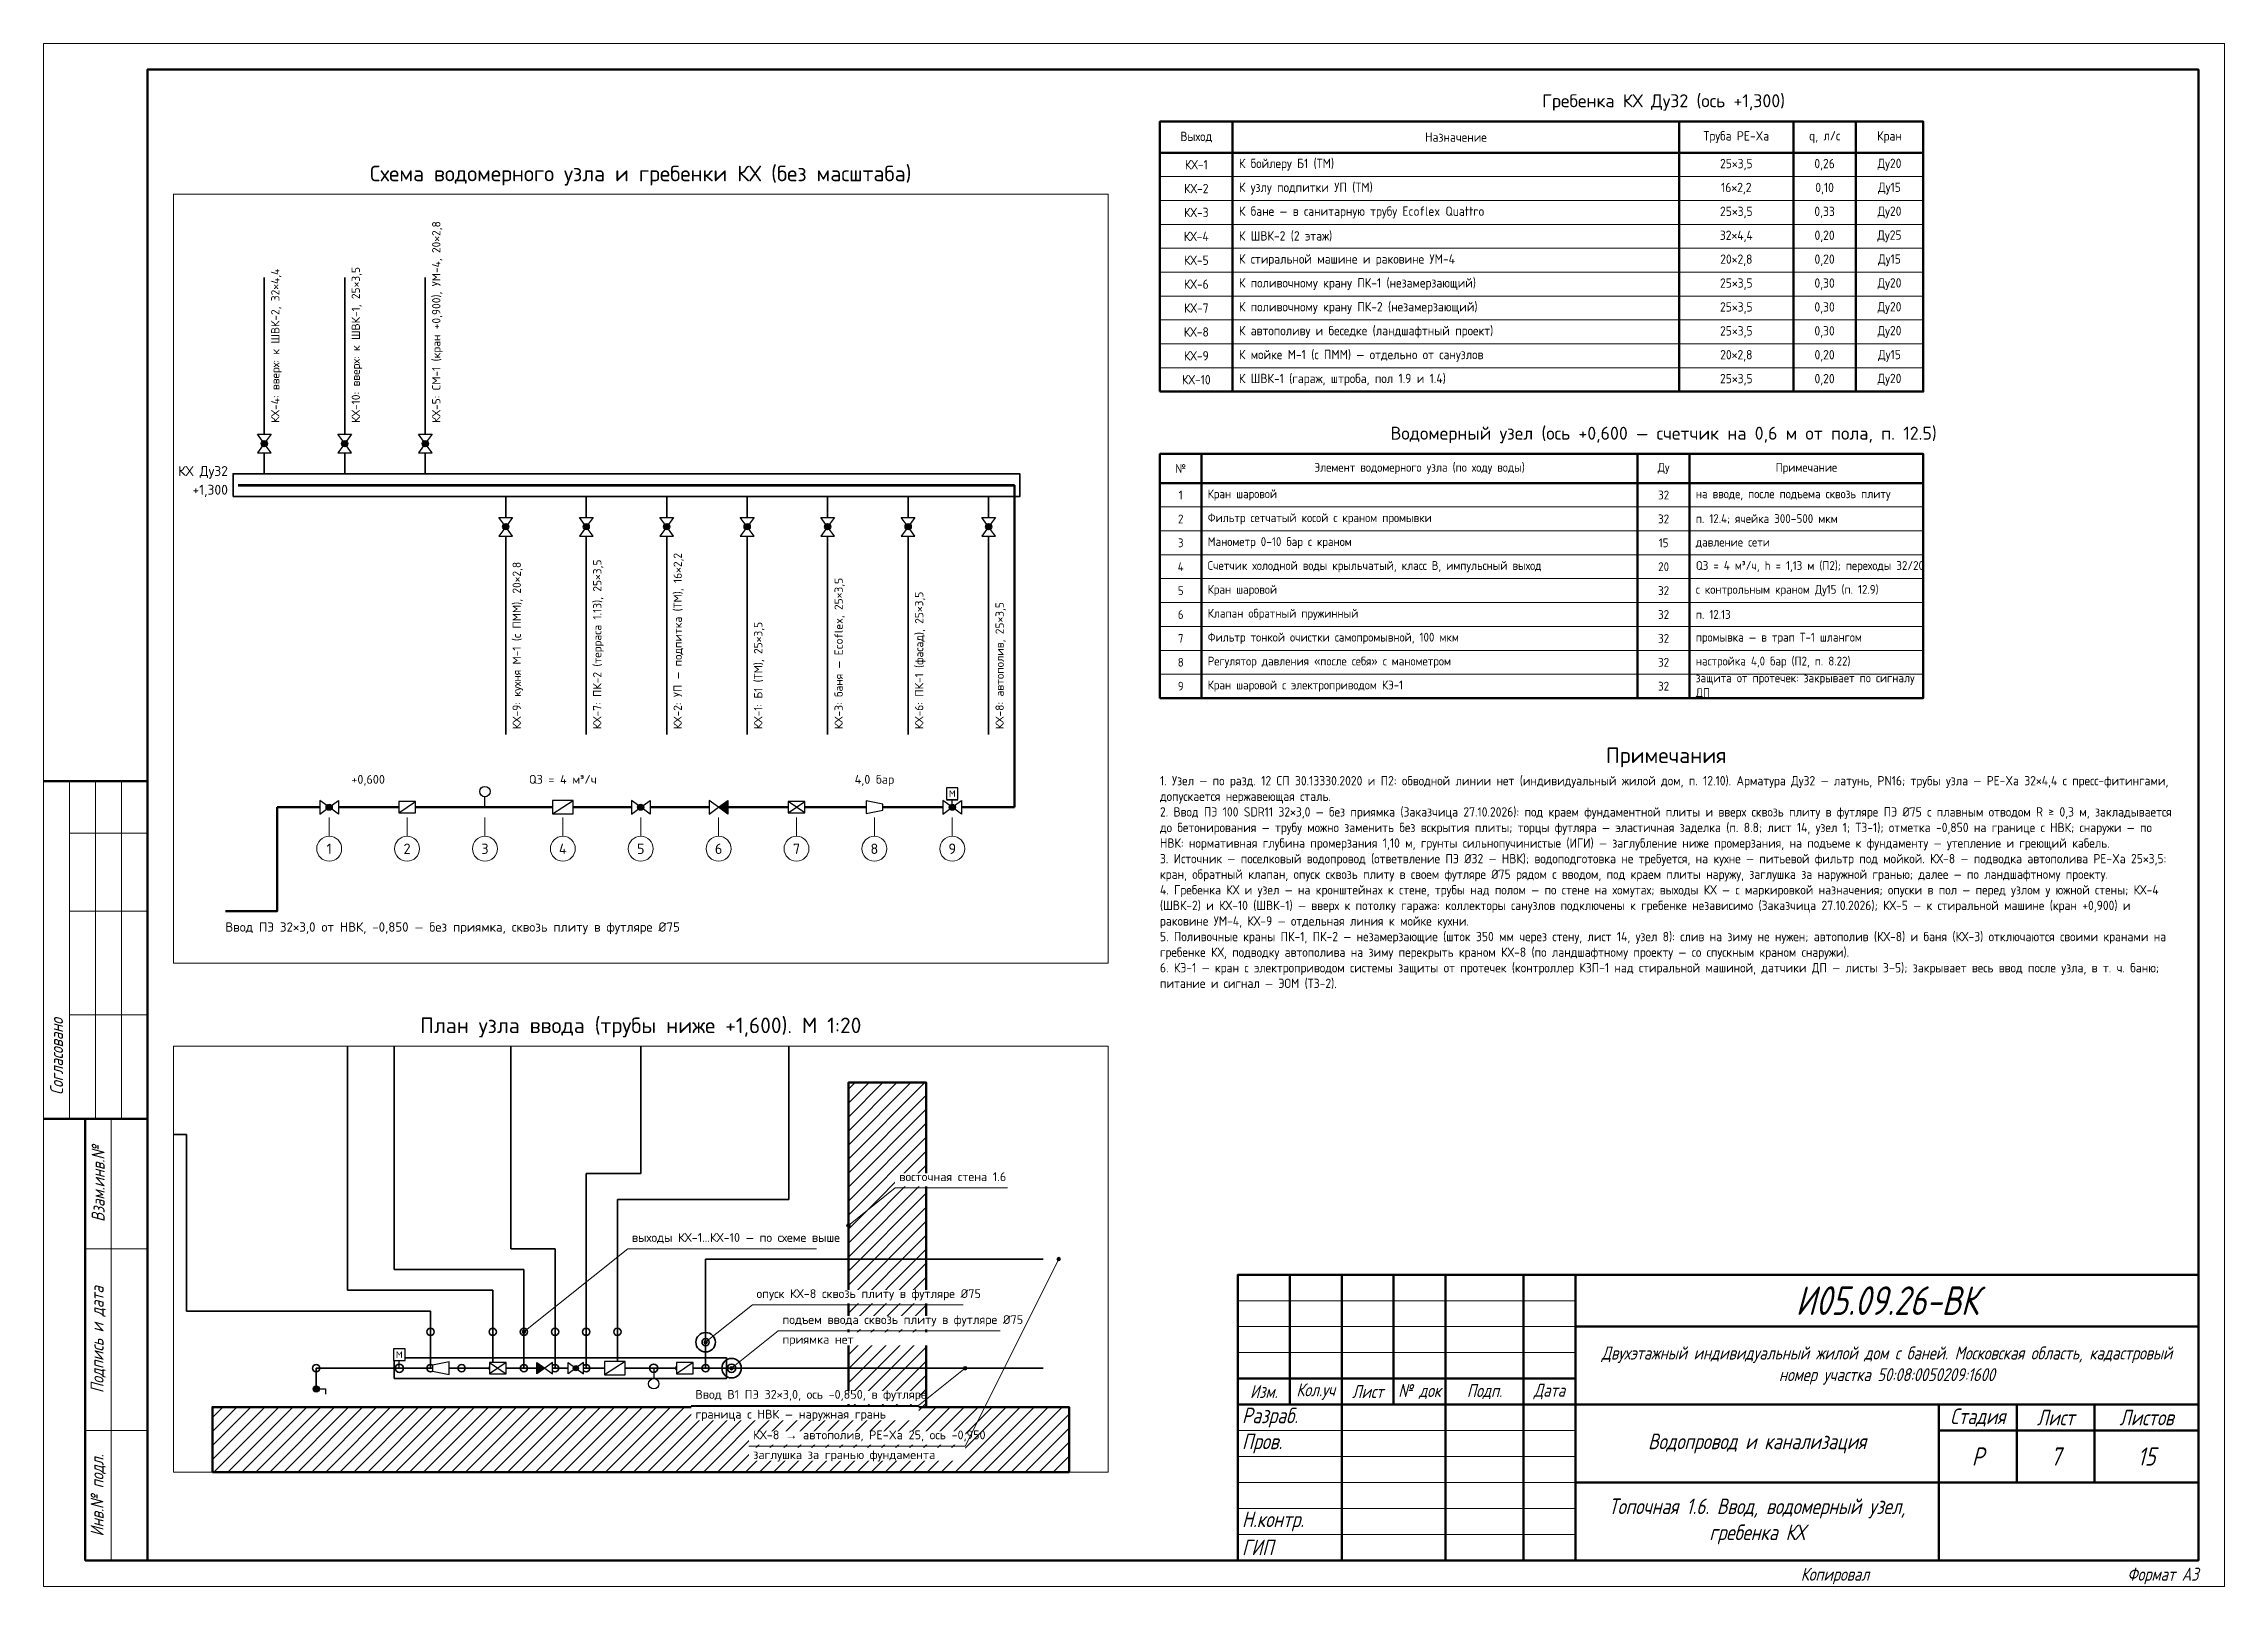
# Paper-space layout 'Лист' of a CAD drawing. Header units: millimetres. Extents: x 0 to 420, y 0 to 297.
import ezdxf
from ezdxf.enums import TextEntityAlignment as Align

# ---------------------------------------------------------------- set-up
doc = ezdxf.new("R2010")
doc.units = ezdxf.units.MM
for name, color, linetype, lineweight in [('ВК_арматура', 7, 'Continuous', 25), ('ВК_В1', 150, 'Continuous', 35), ('ВК_марки', 7, 'Continuous', 18), ('ВК_оборуд', 7, 'Continuous', 35), ('ВК_оборуд_тонк', 8, 'Continuous', 18), ('ВК_стены', 7, 'Continuous', 50), ('ВК_текст', 7, 'Continuous', 18), ('ВК_штрих', 8, 'Continuous', 13), ('Рамка', 7, 'Continuous', 50), ('Таблицы', 7, 'Continuous', 18), ('Текст', 7, 'Continuous', 18), ('Тонкие', 8, 'Continuous', 13)]:
    doc.layers.add(name, color=color, linetype=linetype, lineweight=lineweight)
doc.styles.add('GOST', font='isocpeur.ttf', dxfattribs={"width": 0.9})
doc.styles.add('GOST_I', font='isocpeur.ttf', dxfattribs={"width": 0.8})

psp = doc.layouts.new('Лист')

# ---------------------------------------------------------------- texts
at = {"layer": 'ВК_марки', "style": 'GOST'}
for s, p in [('1', (55, 142)), ('2', (70, 142)), ('3', (85, 142)), ('4', (100, 142)), ('5', (115, 142)), ('6', (130, 142)), ('7', (145, 142)), ('8', (160, 142)), ('9', (175, 142))]:
    psp.add_text(s, height=2, dxfattribs=at).set_placement(p, align=Align.MIDDLE_CENTER)
at = {"layer": 'ВК_текст', "style": 'GOST'}
for s, p in [('КХ-5: СМ-1 (кран +0,900), УМ-4, 20×2,8', (76.9, 224)), ('КХ-4: вверх: к ШВК-2, 32×4,4', (45.9, 224)), ('КХ-10: вверх: к ШВК-1, 25×3,5', (61.4, 224)), ('КХ-7: ПК-2 (терраса 1.13), 25×3,5', (107.9, 165)), ('КХ-2: УП — подпитка (ТМ), 16×2,2', (123.4, 165)), ('КХ-9: кухня М-1 (с ПММ), 20×2,8', (92.4, 165)), ('КХ-3: баня — Ecoflex, 25×3,5', (154.4, 165)), ('КХ-6: ПК-1 (фасад), 25×3,5', (169.9, 165)), ('КХ-8: автополив, 25×3,5', (185.4, 165)), ('КХ-1: Б1 (ТМ), 25×3,5', (138.9, 165))]:
    psp.add_text(s, height=1.6, rotation=90, dxfattribs=at).set_placement(p, align=Align.BOTTOM_LEFT)
for s, p in [('КХ Ду32', (35.5, 213.2)), ('+1,300', (35.5, 209.6))]:
    psp.add_text(s, height=1.9, dxfattribs=at).set_placement(p, align=Align.BOTTOM_RIGHT)
for s, p in [('+0,600', (62.5, 154)), ('Q3 = 4 м³/ч', (100, 154)), ('4,0 бар', (160, 154))]:
    psp.add_text(s, height=1.7, dxfattribs=at).set_placement(p, align=Align.BOTTOM_CENTER)
psp.add_text('Ввод ПЭ 32×3,0 от НВК, -0,850 — без приямка, сквозь плиту в футляре Ø75', height=1.8, dxfattribs=at).set_placement((35, 125.5), align=Align.BOTTOM_LEFT)
at = {"layer": 'Текст', "style": 'GOST'}
for s, height, p in [('Гребенка КХ Ду32 (ось +1,300)', 2.5, (312, 286)), ('Схема водомерного узла и гребенки КХ (без масштаба)', 3, (115, 272)), ('Водомерный узел (ось +0,600 — счетчик на 0,6 м от пола, п. 12.5)', 2.5, (312, 222)), ('Примечания', 3, (312.5, 160)), ('План узла ввода (трубы ниже +1,600). М 1:20', 3, (115, 108))]:
    psp.add_text(s, height=height, dxfattribs=at).set_placement(p, align=Align.MIDDLE_CENTER)
at = {"layer": 'Текст'}
for s, insert, char_height, width, attachment_point, style in [('Выход', (222, 279), 1.8, 12, 5, 'GOST'), ('Назначение', (272, 279), 1.8, 84, 5, 'GOST'), ('Труба PE-Xa', (326, 279), 1.8, 20, 5, 'GOST'), ('q, л/с', (343, 279), 1.8, 10, 5, 'GOST'), ('Кран', (355.5, 279), 1.8, 11, 5, 'GOST'), ('КХ-1', (222, 273.7), 1.8, 12, 5, 'GOST'), ('К бойлеру Б1 (ТМ)', (230.2, 273.7), 1.8, 83.6, 4, 'GOST'), ('25×3,5', (326, 273.7), 1.8, 20, 5, 'GOST'), ('0,26', (343, 273.7), 1.8, 10, 5, 'GOST'), ('Ду20', (355.5, 273.7), 1.8, 11, 5, 'GOST'), ('КХ-2', (222, 269.1), 1.8, 12, 5, 'GOST'), ('К узлу подпитки УП (ТМ)', (230.2, 269.1), 1.8, 83.6, 4, 'GOST'), ('16×2,2', (326, 269.1), 1.8, 20, 5, 'GOST'), ('0,10', (343, 269.1), 1.8, 10, 5, 'GOST'), ('Ду15', (355.5, 269.1), 1.8, 11, 5, 'GOST'), ('КХ-3', (222, 264.5), 1.8, 12, 5, 'GOST'), ('К бане — в санитарную трубу Ecoflex Quattro', (230.2, 264.5), 1.8, 83.6, 4, 'GOST'), ('25×3,5', (326, 264.5), 1.8, 20, 5, 'GOST'), ('0,33', (343, 264.5), 1.8, 10, 5, 'GOST'), ('Ду20', (355.5, 264.5), 1.8, 11, 5, 'GOST'), ('КХ-4', (222, 259.9), 1.8, 12, 5, 'GOST'), ('К ШВК-2 (2 этаж)', (230.2, 259.9), 1.8, 83.6, 4, 'GOST'), ('32×4,4', (326, 259.9), 1.8, 20, 5, 'GOST'), ('0,20', (343, 259.9), 1.8, 10, 5, 'GOST'), ('Ду25', (355.5, 259.9), 1.8, 11, 5, 'GOST'), ('КХ-5', (222, 255.3), 1.8, 12, 5, 'GOST'), ('К стиральной машине и раковине УМ-4', (230.2, 255.3), 1.8, 83.6, 4, 'GOST'), ('20×2,8', (326, 255.3), 1.8, 20, 5, 'GOST'), ('0,20', (343, 255.3), 1.8, 10, 5, 'GOST'), ('Ду15', (355.5, 255.3), 1.8, 11, 5, 'GOST'), ('К поливочному крану ПК-1 (незамерзающий)', (230.2, 250.7), 1.8, 83.6, 4, 'GOST'), ('КХ-6', (222, 250.7), 1.8, 12, 5, 'GOST'), ('25×3,5', (326, 250.7), 1.8, 20, 5, 'GOST'), ('0,30', (343, 250.7), 1.8, 10, 5, 'GOST'), ('Ду20', (355.5, 250.7), 1.8, 11, 5, 'GOST'), ('КХ-7', (222, 246.1), 1.8, 12, 5, 'GOST'), ('К поливочному крану ПК-2 (незамерзающий)', (230.2, 246.1), 1.8, 83.6, 4, 'GOST'), ('25×3,5', (326, 246.1), 1.8, 20, 5, 'GOST'), ('0,30', (343, 246.1), 1.8, 10, 5, 'GOST'), ('Ду20', (355.5, 246.1), 1.8, 11, 5, 'GOST'), ('КХ-8', (222, 241.5), 1.8, 12, 5, 'GOST'), ('К автополиву и беседке (ландшафтный проект)', (230.2, 241.5), 1.8, 83.6, 4, 'GOST'), ('25×3,5', (326, 241.5), 1.8, 20, 5, 'GOST'), ('0,30', (343, 241.5), 1.8, 10, 5, 'GOST'), ('Ду20', (355.5, 241.5), 1.8, 11, 5, 'GOST'), ('КХ-9', (222, 236.9), 1.8, 12, 5, 'GOST'), ('К мойке М-1 (с ПММ) — отдельно от санузлов', (230.2, 236.9), 1.8, 83.6, 4, 'GOST'), ('20×2,8', (326, 236.9), 1.8, 20, 5, 'GOST'), ('0,20', (343, 236.9), 1.8, 10, 5, 'GOST'), ('Ду15', (355.5, 236.9), 1.8, 11, 5, 'GOST'), ('КХ-10', (222, 232.3), 1.8, 12, 5, 'GOST'), ('К ШВК-1 (гараж, штроба, пол 1.9 и 1.4)', (230.2, 232.3), 1.8, 83.6, 4, 'GOST'), ('25×3,5', (326, 232.3), 1.8, 20, 5, 'GOST'), ('0,20', (343, 232.3), 1.8, 10, 5, 'GOST'), ('Ду20', (355.5, 232.3), 1.8, 11, 5, 'GOST'), ('№', (219, 215.2), 1.7, 6, 5, 'GOST'), ('Элемент водомерного узла (по ходу воды)', (265, 215.2), 1.7, 82, 5, 'GOST'), ('Ду', (312, 215.2), 1.7, 8, 5, 'GOST'), ('Примечание', (339.5, 215.2), 1.7, 43, 5, 'GOST'), ('1', (219, 210.1), 1.7, 6, 5, 'GOST'), ('Кран шаровой', (224.2, 210.1), 1.7, 81.6, 4, 'GOST'), ('32', (312, 210.1), 1.7, 8, 5, 'GOST'), ('на вводе, после подъема сквозь плиту', (318.2, 210.1), 1.7, 42.6, 4, 'GOST'), ('2', (219, 205.5), 1.7, 6, 5, 'GOST'), ('Фильтр сетчатый косой с краном промывки', (224.2, 205.5), 1.7, 81.6, 4, 'GOST'), ('32', (312, 205.5), 1.7, 8, 5, 'GOST'), ('п. 12.4; ячейка 300–500 мкм', (318.2, 205.5), 1.7, 42.6, 4, 'GOST'), ('3', (219, 200.9), 1.7, 6, 5, 'GOST'), ('Манометр 0–10 бар с краном', (224.2, 200.9), 1.7, 81.6, 4, 'GOST'), ('15', (312, 200.9), 1.7, 8, 5, 'GOST'), ('давление сети', (318.2, 200.9), 1.7, 42.6, 4, 'GOST'), ('Q3 = 4 м³/ч, h = 1,13 м (П2); переходы 32/20', (318.2, 196.3), 1.7, 42.6, 4, 'GOST'), ('4', (219, 196.3), 1.7, 6, 5, 'GOST'), ('Счетчик холодной воды крыльчатый, класс В, импульсный выход', (224.2, 196.3), 1.7, 81.6, 4, 'GOST'), ('20', (312, 196.3), 1.7, 8, 5, 'GOST'), ('5', (219, 191.7), 1.7, 6, 5, 'GOST'), ('Кран шаровой', (224.2, 191.7), 1.7, 81.6, 4, 'GOST'), ('32', (312, 191.7), 1.7, 8, 5, 'GOST'), ('с контрольным краном Ду15 (п. 12.9)', (318.2, 191.7), 1.7, 42.6, 4, 'GOST'), ('6', (219, 187.1), 1.7, 6, 5, 'GOST'), ('Клапан обратный пружинный', (224.2, 187.1), 1.7, 81.6, 4, 'GOST'), ('32', (312, 187.1), 1.7, 8, 5, 'GOST'), ('п. 12.13', (318.2, 187.1), 1.7, 42.6, 4, 'GOST'), ('7', (219, 182.5), 1.7, 6, 5, 'GOST'), ('Фильтр тонкой очистки самопромывной, 100 мкм', (224.2, 182.5), 1.7, 81.6, 4, 'GOST'), ('32', (312, 182.5), 1.7, 8, 5, 'GOST'), ('промывка — в трап Т-1 шлангом', (318.2, 182.5), 1.7, 42.6, 4, 'GOST'), ('8', (219, 177.9), 1.7, 6, 5, 'GOST'), ('Регулятор давления «после себя» с манометром', (224.2, 177.9), 1.7, 81.6, 4, 'GOST'), ('32', (312, 177.9), 1.7, 8, 5, 'GOST'), ('настройка 4,0 бар (П2, п. 8.22)', (318.2, 177.9), 1.7, 42.6, 4, 'GOST'), ('9', (219, 173.3), 1.7, 6, 5, 'GOST'), ('Кран шаровой с электроприводом КЭ-1', (224.2, 173.3), 1.7, 81.6, 4, 'GOST'), ('32', (312, 173.3), 1.7, 8, 5, 'GOST'), ('защита от протечек: закрывает по сигналу ДП', (318.2, 173.3), 1.7, 42.6, 4, 'GOST'), ('1. Узел — по разд. 12 СП 30.13330.2020 и П2: обводной линии нет (индивидуальный жилой дом, п. 12.10). Арматура Ду32 — латунь, PN16; трубы узла — PE-Xa 32×4,4 с пресс-фитингами, допускается нержавеющая сталь.\\P2. Ввод ПЭ 100 SDR11 32×3,0 — без приямка (Заказчица 27.10.2026): под краем фундаментной плиты и вверх сквозь плиту в футляре ПЭ Ø75 с плавным отводом R ≥ 0,3 м, закладывается до бетонирования — трубу можно заменить без вскрытия плиты; торцы футляра — эластичная заделка (п. 8.8; лист 14, узел 1; ТЗ-1); отметка -0,850 на границе с НВК; снаружи — по НВК: нормативная глубина промерзания 1,10 м, грунты сильнопучинистые (ИГИ) — заглубление ниже промерзания, на подъеме к фундаменту — утепление и греющий кабель.\\P3. Источник — поселковый водопровод (ответвление ПЭ Ø32 — НВК); водоподготовка не требуется, на кухне — питьевой фильтр под мойкой. КХ-8 — подводка автополива PE-Xa 25×3,5: кран, обратный клапан, опуск сквозь плиту в своем футляре Ø75 рядом с вводом, под краем плиты наружу, заглушка за наружной гранью; далее — по ландшафтному проекту.\\P4. Гребенка КХ и узел — на кронштейнах к стене, трубы над полом — по стене на хомутах; выходы КХ — с маркировкой назначения; опуски в пол — перед узлом у южной стены; КХ-4 (ШВК-2) и КХ-10 (ШВК-1) — вверх к потолку гаража: коллекторы санузлов подключены к гребенке независимо (Заказчица 27.10.2026); КХ-5 — к стиральной машине (кран +0,900) и раковине УМ-4, КХ-9 — отдельная линия к мойке кухни.\\P5. Поливочные краны ПК-1, ПК-2 — незамерзающие (шток 350 мм через стену, лист 14, узел 8): слив на зиму не нужен; автополив (КХ-8) и баня (КХ-3) отключаются своими кранами на гребенке КХ, подводку автополива на зиму перекрыть краном КХ-8 (по ландшафтному проекту — со спускным краном снаружи).\\P6. КЭ-1 — кран с электроприводом системы защиты от протечек (контроллер КЗП-1 над стиральной машиной, датчики ДП — листы 3–5); закрывает весь ввод после узла, в т. ч. баню; питание и сигнал — ЭОМ (ТЗ-2).', (215, 156), 1.8, 195, 1, 'GOST'), ('{\\W0.8;\\Q15;Двухэтажный индивидуальный жилой дом с баней. Московская область, кадастровый номер участка 50:08:0050209:1600}', (355, 42.5), 2.5, 116, 5, 'GOST_I'), ('{\\W0.8;\\Q15;Водопровод и канализация}', (330, 27.5), 3, 66, 5, 'GOST_I'), ('{\\W0.8;\\Q15;Топочная 1.6. Ввод, водомерный узел, гребенка КХ}', (330, 12.5), 3, 66, 5, 'GOST_I')]:
    psp.add_mtext(s, dxfattribs=dict(at, insert=insert, char_height=char_height, width=width, attachment_point=attachment_point, style=style))
at = {"layer": 'Текст', "char_height": 2.5, "attachment_point": 5, "rotation": 90, "style": 'GOST_I'}
for s, insert in [('{\\W0.8;\\Q15;Согласовано}', (2.5, 102)), ('{\\W0.8;\\Q15;Взам.инв.№}', (10.5, 77.5)), ('{\\W0.8;\\Q15;Подпись и дата}', (10.5, 47.5)), ('{\\W0.8;\\Q15;Инв.№ подл.}', (10.5, 17.5))]:
    psp.add_mtext(s, dxfattribs=dict(at, insert=insert))
at = {"layer": 'Текст', "style": 'GOST_I'}
for s, insert, char_height, attachment_point in [('{\\W0.8;\\Q15;И05.09.26-ВК}', (355, 55), 5.5, 5), ('{\\W0.8;\\Q15;Изм.}', (235, 37.5), 2.5, 5), ('{\\W0.8;\\Q15;Кол.уч}', (245, 37.5), 2.5, 5), ('{\\W0.8;\\Q15;Лист}', (255, 37.5), 2.5, 5), ('{\\W0.8;\\Q15;№ док}', (265, 37.5), 2.5, 5), ('{\\W0.8;\\Q15;Подп.}', (277.5, 37.5), 2.5, 5), ('{\\W0.8;\\Q15;Дата}', (290, 37.5), 2.5, 5), ('{\\W0.8;\\Q15;Разраб.}', (230.8, 32.5), 3, 4), ('{\\W0.8;\\Q15;Стадия}', (372.5, 32.5), 3, 5), ('{\\W0.8;\\Q15;Лист}', (387.5, 32.5), 3, 5), ('{\\W0.8;\\Q15;Листов}', (405, 32.5), 3, 5), ('{\\W0.8;\\Q15;Пров.}', (230.8, 27.5), 3, 4), ('{\\W0.8;\\Q15;}', (250.8, 32.5), 3, 4), ('{\\W0.8;\\Q15;}', (285.6, 32.5), 3, 4), ('{\\W0.8;\\Q15;}', (250.8, 27.5), 3, 4), ('{\\W0.8;\\Q15;}', (285.6, 27.5), 3, 4), ('{\\W0.8;\\Q15;Р}', (372.5, 25), 3.5, 5), ('{\\W0.8;\\Q15;7}', (387.5, 25), 3.5, 5), ('{\\W0.8;\\Q15;15}', (405, 25), 3.5, 5), ('{\\W0.8;\\Q15;Н.контр.}', (230.8, 12.5), 3, 4), ('{\\W0.8;\\Q15;ГИП}', (230.8, 7.5), 3, 4), ('{\\W0.8;\\Q15;}', (250.8, 12.5), 3, 4), ('{\\W0.8;\\Q15;}', (285.6, 12.5), 3, 4), ('{\\W0.8;\\Q15;}', (250.8, 7.5), 3, 4), ('{\\W0.8;\\Q15;}', (285.6, 7.5), 3, 4), ('{\\W0.8;\\Q15;Копировал}', (345, 2), 2.5, 5), ('{\\W0.8;\\Q15;Формат А3}', (415, 2), 2.5, 6)]:
    psp.add_mtext(s, dxfattribs=dict(at, insert=insert, char_height=char_height, attachment_point=attachment_point))

# ---------------------------------------------------------------- hatches: boundary and pattern name
at = {"layer": 'ВК_арматура'}
h = psp.add_hatch(color=7, dxfattribs=at)
edge = h.paths.add_edge_path()
edge.add_arc((52.5, 38), 0.6, 0, 360)
at = {"layer": 'ВК_марки'}
h = psp.add_hatch(color=7, dxfattribs=at)
edge = h.paths.add_edge_path()
edge.add_arc((155, 69.5), 0.35, 0, 360)
h = psp.add_hatch(color=7, dxfattribs=at)
edge = h.paths.add_edge_path()
edge.add_arc((195.5, 63), 0.35, 0, 360)
h = psp.add_hatch(color=7, dxfattribs=at)
edge = h.paths.add_edge_path()
edge.add_arc((92.5, 49), 0.35, 0, 360)
h = psp.add_hatch(color=7, dxfattribs=at)
edge = h.paths.add_edge_path()
edge.add_arc((127.5, 47), 0.35, 0, 360)
h = psp.add_hatch(color=7, dxfattribs=at)
edge = h.paths.add_edge_path()
edge.add_arc((132.5, 42), 0.35, 0, 360)
h = psp.add_hatch(color=7, dxfattribs=at)
edge = h.paths.add_edge_path()
edge.add_arc((177.5, 42), 0.35, 0, 360)
at = {"layer": 'ВК_штрих'}
h = psp.add_hatch(dxfattribs=at)
h.set_pattern_fill('ANSI31', scale=0.6)
h.paths.add_polyline_path([(155, 34.5), (170, 34.5), (170, 97), (155, 97)])
h = psp.add_hatch(dxfattribs=at)
h.set_pattern_fill('ANSI31', scale=0.6)
h.paths.add_polyline_path([(32.5, 22), (197.5, 22), (197.5, 34.5), (32.5, 34.5)])

# ---------------------------------------------------------------- linework, layer by layer
at = {"layer": 'ВК_арматура'}
for points in [[(85, 150), (85, 152)], [(68.5, 42), (68.5, 43.5)], [(117.5, 42), (117.5, 40)], [(52.5, 38), (54.3, 38)], [(54.3, 38), (54.3, 37)]]:
    psp.add_lwpolyline(points, dxfattribs=at)
for centre, radius in [((85, 153), 1), ((52.5, 38), 0.6), ((117.5, 39), 1)]:
    psp.add_circle(centre, radius, dxfattribs=at)
at = {"layer": 'ВК_В1'}
for points in [[(42.5, 214.2), (42.5, 252)], [(58, 214.2), (58, 252)], [(73.5, 214.2), (73.5, 252)], [(89, 209.8), (89, 164)], [(104.5, 209.8), (104.5, 164)], [(120, 209.8), (120, 164)], [(135.5, 209.8), (135.5, 164)], [(151, 209.8), (151, 164)], [(166.5, 209.8), (166.5, 164)], [(182, 209.8), (182, 164)]]:
    psp.add_lwpolyline(points, dxfattribs=at)
at = {"layer": 'ВК_В1', "lineweight": 70}
psp.add_lwpolyline([(37.5, 212), (187, 212)], dxfattribs=at)
at = {"layer": 'ВК_В1', "lineweight": 50}
for points in [[(187, 150), (187, 212)], [(35, 130), (45, 130), (45, 150)], [(45, 150), (187, 150)]]:
    psp.add_lwpolyline(points, dxfattribs=at)
at = {"layer": 'ВК_В1', "lineweight": 35}
for points in [[(58.5, 57), (58.5, 104)], [(67.5, 61), (67.5, 104)], [(90, 65), (90, 104)], [(115, 79.5), (115, 104)], [(143.5, 74.5), (143.5, 104)], [(27.5, 87), (25, 87)], [(27.5, 53), (27.5, 87)], [(104.5, 49), (104.5, 79.5)], [(104.5, 79.5), (115, 79.5)], [(110.5, 49), (110.5, 74.5)], [(110.5, 74.5), (143.5, 74.5)], [(98.5, 65), (90, 65)], [(98.5, 49), (98.5, 65)], [(127.5, 47), (127.5, 63)], [(127.5, 63), (192.5, 63)], [(92.5, 61), (67.5, 61)], [(92.5, 49), (92.5, 61)], [(86.5, 57), (58.5, 57)], [(86.5, 49), (86.5, 57)], [(74.5, 53), (27.5, 53)], [(74.5, 49), (74.5, 53)], [(74.5, 42), (74.5, 49)], [(86.5, 42), (86.5, 49)], [(92.5, 42), (92.5, 49)], [(98.5, 42), (98.5, 49)], [(104.5, 42), (104.5, 49)], [(110.5, 42), (110.5, 49)], [(127.5, 42), (127.5, 47)], [(80.5, 42), (52.5, 42)], [(52.5, 42), (52.5, 38)], [(132.5, 42), (68.5, 42)], [(68.5, 42), (130.5, 42)], [(192.5, 42), (132.5, 42)]]:
    psp.add_lwpolyline(points, dxfattribs=at)
at = {"layer": 'ВК_В1'}
for centre, radius in [((74.5, 49), 0.7), ((86.5, 49), 0.7), ((92.5, 49), 0.7), ((98.5, 49), 0.7), ((104.5, 49), 0.7), ((110.5, 49), 0.7), ((127.5, 47), 0.7), ((52.5, 42), 0.7), ((68.5, 42), 0.8), ((74.5, 42), 0.7), ((80.5, 42), 0.7), ((86.5, 42), 0.7), ((92.5, 42), 0.7), ((98.5, 42), 0.7), ((104.5, 42), 0.7), ((110.5, 42), 0.7), ((117.5, 42), 0.8), ((122.5, 42), 0.7), ((127.5, 42), 0.7), ((132.5, 42), 0.8)]:
    psp.add_circle(centre, radius, dxfattribs=at)
at = {"layer": 'ВК_марки'}
for points in [[(85, 144.4), (85, 148)], [(155, 69.5), (164, 76.7)], [(92.5, 49), (112.5, 65)], [(127.5, 47), (136.5, 54.2)], [(132.5, 42), (141.5, 49.2)], [(177.5, 42), (168.5, 34.8)]]:
    psp.add_lwpolyline(points, dxfattribs=at)
for centre, radius in [((55, 142), 2.4), ((70, 142), 2.4), ((85, 142), 2.4), ((100, 142), 2.4), ((115, 142), 2.4), ((130, 142), 2.4), ((145, 142), 2.4), ((160, 142), 2.4), ((175, 142), 2.4), ((155, 69.5), 0.35), ((195.5, 63), 0.35), ((92.5, 49), 0.35), ((127.5, 47), 0.35), ((132.5, 42), 0.35), ((177.5, 42), 0.35)]:
    psp.add_circle(centre, radius, dxfattribs=at)
at = {"layer": 'ВК_оборуд'}
for points in [[(36.5, 209.8), (188, 209.8), (188, 214.2), (36.5, 214.2)], [(67.5, 40), (131.5, 40), (131.5, 44), (67.5, 44)]]:
    psp.add_lwpolyline(points, close=True, dxfattribs=at)
for centre in [(127.5, 47), (132.5, 42)]:
    psp.add_circle(centre, 1.875, dxfattribs=at)
at = {"layer": 'ВК_оборуд_тонк'}
for points in [[(25, 120), (205, 120), (205, 268), (25, 268)], [(25, 22), (205, 22), (205, 104), (25, 104)]]:
    psp.add_lwpolyline(points, close=True, dxfattribs=at)
at = {"layer": 'ВК_стены'}
for points in [[(155, 34.5), (170, 34.5), (170, 97), (155, 97)], [(32.5, 22), (197.5, 22), (197.5, 34.5), (32.5, 34.5)]]:
    psp.add_lwpolyline(points, close=True, dxfattribs=at)
at = {"layer": 'Рамка', "lineweight": 50}
for points in [[(20, 5), (415, 5), (415, 292), (20, 292)], [(230, 5), (415, 5), (415, 60), (230, 60)]]:
    psp.add_lwpolyline(points, close=True, dxfattribs=at)
at = {"layer": 'Таблицы', "lineweight": 50}
for p, q in [((229, 282), (229, 230)), ((315, 282), (315, 230)), ((337, 282), (337, 230)), ((349, 282), (349, 230)), ((215, 276), (362, 276)), ((223, 218), (223, 171)), ((307, 218), (307, 171)), ((317, 218), (317, 171)), ((215, 212.4), (362, 212.4)), ((0, 155), (20, 155)), ((0, 90), (20, 90)), ((8, 5), (8, 90)), ((240, 35), (240, 60)), ((250, 5), (250, 60)), ((260, 35), (260, 60)), ((270, 5), (270, 60)), ((285, 5), (285, 60)), ((295, 5), (295, 60)), ((295, 50), (415, 50)), ((230, 40), (295, 40)), ((230, 35), (415, 35)), ((365, 5), (365, 35)), ((380, 20), (380, 35)), ((395, 20), (395, 35)), ((365, 30), (415, 30)), ((295, 20), (415, 20)), ((8, 5), (20, 5))]:
    psp.add_line(p, q, dxfattribs=at)
at = {"layer": 'Таблицы', "lineweight": 18}
for p, q in [((215, 271.4), (362, 271.4)), ((215, 266.8), (362, 266.8)), ((215, 262.2), (362, 262.2)), ((215, 257.6), (362, 257.6)), ((215, 253), (362, 253)), ((215, 248.4), (362, 248.4)), ((215, 243.8), (362, 243.8)), ((215, 239.2), (362, 239.2)), ((215, 234.6), (362, 234.6)), ((215, 230), (362, 230)), ((215, 207.8), (362, 207.8)), ((215, 203.2), (362, 203.2)), ((215, 198.6), (362, 198.6)), ((215, 194), (362, 194)), ((215, 189.4), (362, 189.4)), ((215, 184.8), (362, 184.8)), ((215, 180.2), (362, 180.2)), ((215, 175.6), (362, 175.6)), ((215, 171), (362, 171)), ((230, 55), (295, 55)), ((230, 50), (295, 50)), ((230, 45), (295, 45)), ((230, 30), (295, 30)), ((230, 25), (295, 25)), ((230, 20), (295, 20)), ((230, 15), (295, 15)), ((230, 10), (295, 10))]:
    psp.add_line(p, q, dxfattribs=at)
at = {"layer": 'Таблицы'}
for p, q in [((5, 90), (5, 155)), ((10, 90), (10, 155)), ((15, 90), (15, 155)), ((5, 145), (20, 145)), ((5, 130), (20, 130)), ((5, 110), (20, 110)), ((13, 5), (13, 90)), ((8, 65), (20, 65)), ((8, 30), (20, 30))]:
    psp.add_line(p, q, dxfattribs=at)
at = {"layer": 'Таблицы', "lineweight": 50}
for points in [[(215, 230), (362, 230), (362, 282), (215, 282)], [(215, 171), (362, 171), (362, 218), (215, 218)]]:
    psp.add_lwpolyline(points, close=True, dxfattribs=at)
at = {"layer": 'Тонкие'}
psp.add_lwpolyline([(0, 0), (420, 0), (420, 297), (0, 297)], close=True, dxfattribs=at)

psp.set_redraw_order([(e.dxf.handle, doc.entitydb.next_handle()) for e in psp.query("TEXT MTEXT ATTDEF DIMENSION ARC_DIMENSION")])  # texts and dimensions are drawn at this point

# ---------------------------------------------------------------- next in the draw order: wipeouts: each hides what was drawn before it
for points in [[(41.18, 218.2), (43.82, 218.2), (43.82, 221.8), (41.18, 221.8)], [(56.68, 218.2), (59.32, 218.2), (59.32, 221.8), (56.68, 221.8)], [(72.18, 218.2), (74.82, 218.2), (74.82, 221.8), (72.18, 221.8)], [(87.68, 202.2), (90.32, 202.2), (90.32, 205.8), (87.68, 205.8)], [(103.18, 202.2), (105.82, 202.2), (105.82, 205.8), (103.18, 205.8)], [(118.68, 202.2), (121.32, 202.2), (121.32, 205.8), (118.68, 205.8)], [(134.18, 202.2), (136.82, 202.2), (136.82, 205.8), (134.18, 205.8)], [(149.68, 202.2), (152.32, 202.2), (152.32, 205.8), (149.68, 205.8)], [(165.18, 202.2), (167.82, 202.2), (167.82, 205.8), (165.18, 205.8)], [(180.68, 202.2), (183.32, 202.2), (183.32, 205.8), (180.68, 205.8)], [(53.2, 148.68), (56.8, 148.68), (56.8, 151.32), (53.2, 151.32)], [(98, 148.7), (102, 148.7), (102, 151.3), (98, 151.3)], [(113.2, 148.68), (116.8, 148.68), (116.8, 151.32), (113.2, 151.32)], [(128.2, 148.68), (131.8, 148.68), (131.8, 151.32), (128.2, 151.32)], [(173.2, 148.68), (176.8, 148.68), (176.8, 151.32), (173.2, 151.32)], [(68.4, 148.9), (71.6, 148.9), (71.6, 151.1), (68.4, 151.1)], [(143.4, 148.9), (146.6, 148.9), (146.6, 151.1), (143.4, 151.1)], [(158.4, 148.8), (161.6, 148.8), (161.6, 151.2), (158.4, 151.2)], [(164, 77), (185.626, 77), (185.626, 79.525), (164, 79.525)], [(112.5, 65.3), (148.882, 65.3), (148.882, 67.825), (112.5, 67.825)], [(136.5, 54.5), (177.098, 54.5), (177.098, 57.025), (136.5, 57.025)], [(141.5, 49.5), (184.206, 49.5), (184.206, 52.025), (141.5, 52.025)], [(67.4, 43.5), (69.6, 43.5), (69.6, 45.7), (67.4, 45.7)], [(74.9, 40.8), (78.1, 40.8), (78.1, 43.2), (74.9, 43.2)], [(85.9, 40.9), (89.1, 40.9), (89.1, 43.1), (85.9, 43.1)], [(95, 40.9), (98, 40.9), (98, 43.1), (95, 43.1)], [(101, 40.9), (104, 40.9), (104, 43.1), (101, 43.1)], [(108, 40.7), (112, 40.7), (112, 43.3), (108, 43.3)], [(121.9, 40.9), (125.1, 40.9), (125.1, 43.1), (121.9, 43.1)], [(124.74, 35.1), (168.5, 35.1), (168.5, 37.625), (124.74, 37.625)]]:
    psp.add_wipeout(points)

# ---------------------------------------------------------------- next in the draw order: hatches: boundary and pattern name
at = {"layer": 'ВК_арматура'}
h = psp.add_hatch(color=7, dxfattribs=at)
edge = h.paths.add_edge_path()
edge.add_arc((42.5, 220), 0.6, 0, 360)
h = psp.add_hatch(color=7, dxfattribs=at)
edge = h.paths.add_edge_path()
edge.add_arc((58, 220), 0.6, 0, 360)
h = psp.add_hatch(color=7, dxfattribs=at)
edge = h.paths.add_edge_path()
edge.add_arc((73.5, 220), 0.6, 0, 360)
h = psp.add_hatch(color=7, dxfattribs=at)
edge = h.paths.add_edge_path()
edge.add_arc((89, 204), 0.6, 0, 360)
h = psp.add_hatch(color=7, dxfattribs=at)
edge = h.paths.add_edge_path()
edge.add_arc((104.5, 204), 0.6, 0, 360)
h = psp.add_hatch(color=7, dxfattribs=at)
edge = h.paths.add_edge_path()
edge.add_arc((120, 204), 0.6, 0, 360)
h = psp.add_hatch(color=7, dxfattribs=at)
edge = h.paths.add_edge_path()
edge.add_arc((135.5, 204), 0.6, 0, 360)
h = psp.add_hatch(color=7, dxfattribs=at)
edge = h.paths.add_edge_path()
edge.add_arc((151, 204), 0.6, 0, 360)
h = psp.add_hatch(color=7, dxfattribs=at)
edge = h.paths.add_edge_path()
edge.add_arc((166.5, 204), 0.6, 0, 360)
h = psp.add_hatch(color=7, dxfattribs=at)
edge = h.paths.add_edge_path()
edge.add_arc((182, 204), 0.6, 0, 360)
for points in [[(130, 150), (131.8, 151.32), (131.8, 148.68)], [(96.5, 42), (95, 40.9), (95, 43.1)]]:
    psp.add_hatch(color=7, dxfattribs=at).paths.add_polyline_path(points)
h = psp.add_hatch(color=7, dxfattribs=at)
edge = h.paths.add_edge_path()
edge.add_arc((55, 150), 0.6, 0, 360)
h = psp.add_hatch(color=7, dxfattribs=at)
edge = h.paths.add_edge_path()
edge.add_arc((115, 150), 0.6, 0, 360)
h = psp.add_hatch(color=7, dxfattribs=at)
edge = h.paths.add_edge_path()
edge.add_arc((175, 150), 0.6, 0, 360)
h = psp.add_hatch(color=7, dxfattribs=at)
edge = h.paths.add_edge_path()
edge.add_arc((102.5, 42), 0.5, 0, 360)

# ---------------------------------------------------------------- next in the draw order: linework, layer by layer
for points in [[(42.5, 220), (41.18, 221.8), (43.82, 221.8)], [(42.5, 220), (41.18, 218.2), (43.82, 218.2)], [(58, 220), (56.68, 221.8), (59.32, 221.8)], [(58, 220), (56.68, 218.2), (59.32, 218.2)], [(73.5, 220), (72.18, 221.8), (74.82, 221.8)], [(73.5, 220), (72.18, 218.2), (74.82, 218.2)], [(89, 204), (87.68, 205.8), (90.32, 205.8)], [(104.5, 204), (103.18, 205.8), (105.82, 205.8)], [(120, 204), (118.68, 205.8), (121.32, 205.8)], [(135.5, 204), (134.18, 205.8), (136.82, 205.8)], [(151, 204), (149.68, 205.8), (152.32, 205.8)], [(166.5, 204), (165.18, 205.8), (167.82, 205.8)], [(182, 204), (180.68, 205.8), (183.32, 205.8)], [(89, 204), (87.68, 202.2), (90.32, 202.2)], [(104.5, 204), (103.18, 202.2), (105.82, 202.2)], [(120, 204), (118.68, 202.2), (121.32, 202.2)], [(135.5, 204), (134.18, 202.2), (136.82, 202.2)], [(151, 204), (149.68, 202.2), (152.32, 202.2)], [(166.5, 204), (165.18, 202.2), (167.82, 202.2)], [(182, 204), (180.68, 202.2), (183.32, 202.2)], [(55, 150), (53.2, 151.32), (53.2, 148.68)], [(55, 150), (56.8, 151.32), (56.8, 148.68)], [(98, 148.7), (102, 148.7), (102, 151.3), (98, 151.3)], [(115, 150), (113.2, 151.32), (113.2, 148.68)], [(115, 150), (116.8, 151.32), (116.8, 148.68)], [(130, 150), (128.2, 151.32), (128.2, 148.68)], [(130, 150), (131.8, 151.32), (131.8, 148.68)], [(175, 150), (173.2, 151.32), (173.2, 148.68)], [(175, 150), (176.8, 151.32), (176.8, 148.68)], [(68.4, 148.9), (71.6, 148.9), (71.6, 151.1), (68.4, 151.1)], [(143.4, 148.9), (146.6, 148.9), (146.6, 151.1), (143.4, 151.1)], [(158.4, 148.8), (161.6, 149.4), (161.6, 150.6), (158.4, 151.2)], [(67.4, 43.5), (69.6, 43.5), (69.6, 45.7), (67.4, 45.7)], [(78.1, 43.2), (74.9, 42.6), (74.9, 41.4), (78.1, 40.8)], [(89.1, 43.1), (85.9, 43.1), (85.9, 40.9), (89.1, 40.9)], [(96.5, 42), (95, 40.9), (95, 43.1)], [(96.5, 42), (98, 40.9), (98, 43.1)], [(102.5, 42), (101, 40.9), (101, 43.1)], [(102.5, 42), (104, 40.9), (104, 43.1)], [(112, 43.3), (108, 43.3), (108, 40.7), (112, 40.7)], [(125.1, 43.1), (121.9, 43.1), (121.9, 40.9), (125.1, 40.9)]]:
    psp.add_lwpolyline(points, close=True, dxfattribs=at)
for points in [[(98, 148.7), (102, 151.3)], [(175, 150), (175, 151.5)], [(68.4, 148.9), (71.6, 151.1)], [(143.4, 148.9), (146.6, 151.1)], [(146.6, 148.9), (143.4, 151.1)], [(89.1, 43.1), (85.9, 40.9)], [(85.9, 43.1), (89.1, 40.9)], [(112, 43.3), (108, 40.7)], [(125.1, 43.1), (121.9, 40.9)]]:
    psp.add_lwpolyline(points, dxfattribs=at)
for centre, radius in [((42.5, 220), 0.6), ((58, 220), 0.6), ((73.5, 220), 0.6), ((89, 204), 0.6), ((104.5, 204), 0.6), ((120, 204), 0.6), ((135.5, 204), 0.6), ((151, 204), 0.6), ((166.5, 204), 0.6), ((182, 204), 0.6), ((55, 150), 0.6), ((115, 150), 0.6), ((175, 150), 0.6), ((102.5, 42), 0.5)]:
    psp.add_circle(centre, radius, dxfattribs=at)
at = {"layer": 'ВК_марки'}
for points in [[(55, 144.4), (55, 148)], [(70, 144.4), (70, 148)], [(100, 144.4), (100, 148)], [(115, 144.4), (115, 148)], [(130, 144.4), (130, 148)], [(145, 144.4), (145, 148)], [(160, 144.4), (160, 148)], [(175, 144.4), (175, 148)], [(164, 76.7), (185.626, 76.7)], [(112.5, 65), (148.882, 65)], [(136.5, 54.2), (177.098, 54.2)]]:
    psp.add_lwpolyline(points, dxfattribs=at)

# ---------------------------------------------------------------- next in the draw order: texts
at = {"layer": 'ВК_арматура', "style": 'GOST'}
psp.add_text('М', height=1.3, dxfattribs=at).set_placement((68.5, 44.6), align=Align.MIDDLE_CENTER)
at = {"layer": 'ВК_марки', "style": 'GOST'}
for s, p in [('восточная стена 1.6', (164.8, 77.5)), ('выходы КХ-1...КХ-10 — по схеме выше', (113.3, 65.8)), ('опуск КХ-8 сквозь плиту в футляре Ø75', (137.3, 55))]:
    psp.add_text(s, height=1.7, dxfattribs=at).set_placement(p, align=Align.BOTTOM_LEFT)

# ---------------------------------------------------------------- next in the draw order: wipeouts: each hides what was drawn before it
for points in [[(141.5, 46.375), (184.206, 46.375), (184.206, 48.9), (141.5, 48.9)], [(124.74, 31.975), (168.5, 31.975), (168.5, 34.5), (124.74, 34.5)]]:
    psp.add_wipeout(points)

# ---------------------------------------------------------------- next in the draw order: linework, layer by layer
at = {"layer": 'ВК_марки'}
for points in [[(195.5, 63), (177.5, 27)], [(141.5, 49.2), (184.206, 49.2)], [(124.74, 34.8), (168.5, 34.8)]]:
    psp.add_lwpolyline(points, dxfattribs=at)

# ---------------------------------------------------------------- next in the draw order: texts
at = {"layer": 'ВК_марки', "style": 'GOST'}
for s, p in [('подъем ввода сквозь плиту в футляре Ø75', (142.3, 50)), ('Ввод В1 ПЭ 32×3,0, ось -0,850, в футляре', (125.54, 35.6))]:
    psp.add_text(s, height=1.7, dxfattribs=at).set_placement(p, align=Align.BOTTOM_LEFT)
for s, p in [('приямка нет', (142.3, 48.4)), ('граница с НВК — наружная грань', (125.54, 34))]:
    psp.add_text(s, height=1.7, dxfattribs=at).set_placement(p, align=Align.TOP_LEFT)

# ---------------------------------------------------------------- next in the draw order: wipeouts: each hides what was drawn before it
psp.add_wipeout([(173.9, 151.5), (176.1, 151.5), (176.1, 153.7), (173.9, 153.7)])

# ---------------------------------------------------------------- next in the draw order: linework, layer by layer
at = {"layer": 'ВК_арматура'}
psp.add_lwpolyline([(173.9, 151.5), (176.1, 151.5), (176.1, 153.7), (173.9, 153.7)], close=True, dxfattribs=at)

# ---------------------------------------------------------------- next in the draw order: texts
at = {"layer": 'ВК_арматура', "style": 'GOST'}
psp.add_text('М', height=1.3, dxfattribs=at).set_placement((175, 152.6), align=Align.MIDDLE_CENTER)

# ---------------------------------------------------------------- next in the draw order: wipeouts: each hides what was drawn before it
psp.add_wipeout([(135.848, 27.3), (177.5, 27.3), (177.5, 29.825), (135.848, 29.825)])

# ---------------------------------------------------------------- next in the draw order: wipeouts: each hides what was drawn before it
psp.add_wipeout([(135.848, 24.175), (177.5, 24.175), (177.5, 26.7), (135.848, 26.7)])

# ---------------------------------------------------------------- next in the draw order: linework, layer by layer
at = {"layer": 'ВК_марки'}
psp.add_lwpolyline([(135.848, 27), (177.5, 27)], dxfattribs=at)

# ---------------------------------------------------------------- next in the draw order: texts
at = {"layer": 'ВК_марки', "style": 'GOST'}
psp.add_text('КХ-8 → автополив, PE-Xa 25, ось -0,950', height=1.7, dxfattribs=at).set_placement((136.648, 27.8), align=Align.BOTTOM_LEFT)
psp.add_text('заглушка за гранью фундамента', height=1.7, dxfattribs=at).set_placement((136.648, 26.2), align=Align.TOP_LEFT)

doc.saveas('drawing.dxf')
